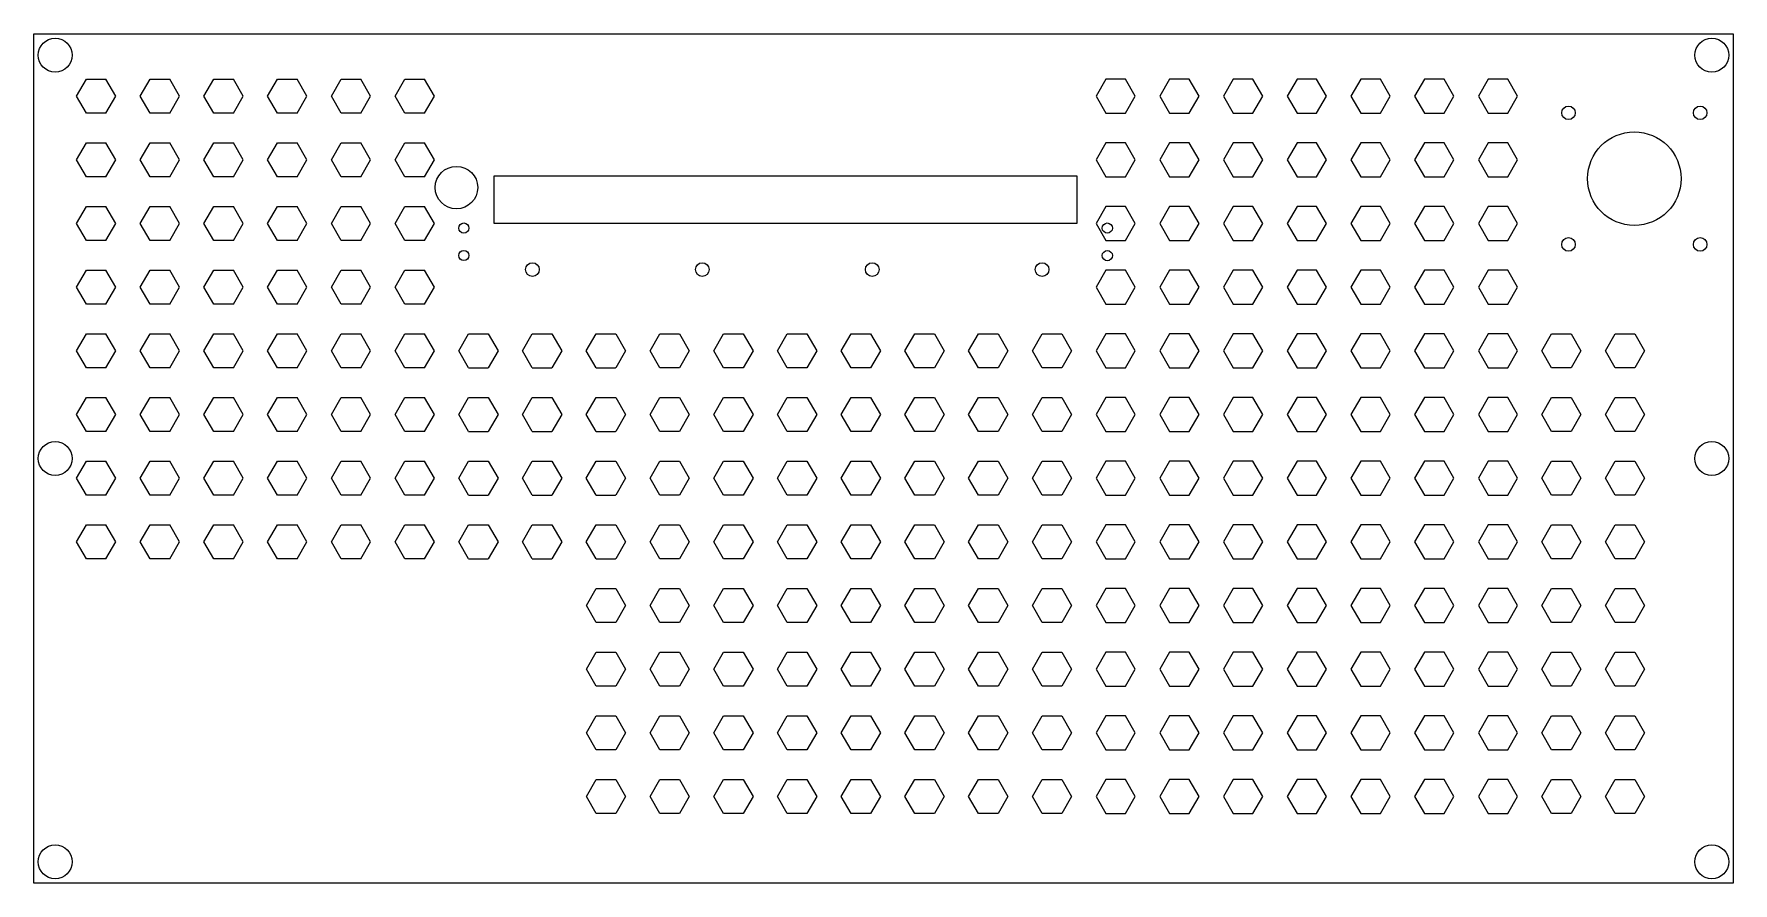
# Model space of a CAD drawing. Header units: millimetres. Extents: x -200 to 200, y -348 to -148.
import ezdxf

# ---------------------------------------------------------------- set-up
doc = ezdxf.new("R2010")
doc.units = ezdxf.units.MM
doc.layers.add('Shape2DView', color=7, linetype='CONTINUOUS')

msp = doc.modelspace()

# ---------------------------------------------------------------- linework, layer by layer
at = {"layer": 'Shape2DView'}
for p, q in [((-200, -348.15), (-200, -148.15)), ((-200, -148.15), (200, -148.15)), ((200, -148.15), (200, -348.15)), ((-189.984, -162.785), (-187.674, -158.785)), ((-187.674, -158.785), (-183.055, -158.785)), ((-180.745, -162.785), (-183.055, -158.785)), ((-174.984, -162.785), (-172.674, -158.785)), ((-172.674, -158.785), (-168.055, -158.785)), ((-165.745, -162.785), (-168.055, -158.785)), ((-159.984, -162.785), (-157.674, -158.785)), ((-157.674, -158.785), (-153.055, -158.785)), ((-150.745, -162.785), (-153.055, -158.785)), ((-144.984, -162.785), (-142.674, -158.785)), ((-142.674, -158.785), (-138.055, -158.785)), ((-135.745, -162.785), (-138.055, -158.785)), ((-129.984, -162.785), (-127.674, -158.785)), ((-127.674, -158.785), (-123.055, -158.785)), ((-120.745, -162.785), (-123.055, -158.785)), ((-114.984, -162.785), (-112.674, -158.785)), ((-112.674, -158.785), (-108.055, -158.785)), ((-105.745, -162.785), (-108.055, -158.785)), ((52.3512, -158.785), (50.0414, -162.785)), ((56.9702, -158.785), (52.3512, -158.785)), ((59.28, -162.785), (56.9702, -158.785)), ((67.3512, -158.785), (65.0414, -162.785)), ((71.9702, -158.785), (67.3512, -158.785)), ((74.28, -162.785), (71.9702, -158.785)), ((82.3512, -158.785), (80.0414, -162.785)), ((86.9702, -158.785), (82.3512, -158.785)), ((89.28, -162.785), (86.9702, -158.785)), ((97.3512, -158.785), (95.0414, -162.785)), ((101.97, -158.785), (97.3512, -158.785)), ((104.28, -162.785), (101.97, -158.785)), ((112.351, -158.785), (110.041, -162.785)), ((116.97, -158.785), (112.351, -158.785)), ((119.28, -162.785), (116.97, -158.785)), ((127.351, -158.785), (125.041, -162.785)), ((131.97, -158.785), (127.351, -158.785)), ((134.28, -162.785), (131.97, -158.785)), ((142.351, -158.785), (140.041, -162.785)), ((146.97, -158.785), (142.351, -158.785)), ((149.28, -162.785), (146.97, -158.785)), ((-187.674, -166.785), (-189.984, -162.785)), ((-183.055, -166.785), (-180.745, -162.785)), ((-172.674, -166.785), (-174.984, -162.785)), ((-168.055, -166.785), (-165.745, -162.785)), ((-157.674, -166.785), (-159.984, -162.785)), ((-153.055, -166.785), (-150.745, -162.785)), ((-142.674, -166.785), (-144.984, -162.785)), ((-138.055, -166.785), (-135.745, -162.785)), ((-127.674, -166.785), (-129.984, -162.785)), ((-123.055, -166.785), (-120.745, -162.785)), ((-112.674, -166.785), (-114.984, -162.785)), ((-108.055, -166.785), (-105.745, -162.785)), ((50.0414, -162.785), (52.3512, -166.785)), ((56.9702, -166.785), (59.28, -162.785)), ((65.0414, -162.785), (67.3512, -166.785)), ((71.9702, -166.785), (74.28, -162.785)), ((80.0414, -162.785), (82.3512, -166.785)), ((86.9702, -166.785), (89.28, -162.785)), ((95.0414, -162.785), (97.3512, -166.785)), ((101.97, -166.785), (104.28, -162.785)), ((110.041, -162.785), (112.351, -166.785)), ((116.97, -166.785), (119.28, -162.785)), ((125.041, -162.785), (127.351, -166.785)), ((131.97, -166.785), (134.28, -162.785)), ((140.041, -162.785), (142.351, -166.785)), ((146.97, -166.785), (149.28, -162.785)), ((-183.055, -166.785), (-187.674, -166.785)), ((-168.055, -166.785), (-172.674, -166.785)), ((-153.055, -166.785), (-157.674, -166.785)), ((-138.055, -166.785), (-142.674, -166.785)), ((-123.055, -166.785), (-127.674, -166.785)), ((-108.055, -166.785), (-112.674, -166.785)), ((52.3512, -166.785), (56.9702, -166.785)), ((67.3512, -166.785), (71.9702, -166.785)), ((82.3512, -166.785), (86.9702, -166.785)), ((97.3512, -166.785), (101.97, -166.785)), ((112.351, -166.785), (116.97, -166.785)), ((127.351, -166.785), (131.97, -166.785)), ((142.351, -166.785), (146.97, -166.785)), ((-189.984, -177.785), (-187.674, -173.785)), ((-187.674, -173.785), (-183.055, -173.785)), ((-180.745, -177.785), (-183.055, -173.785)), ((-174.984, -177.785), (-172.674, -173.785)), ((-172.674, -173.785), (-168.055, -173.785)), ((-165.745, -177.785), (-168.055, -173.785)), ((-159.984, -177.785), (-157.674, -173.785)), ((-157.674, -173.785), (-153.055, -173.785)), ((-150.745, -177.785), (-153.055, -173.785)), ((-144.984, -177.785), (-142.674, -173.785)), ((-142.674, -173.785), (-138.055, -173.785)), ((-135.745, -177.785), (-138.055, -173.785)), ((-129.984, -177.785), (-127.674, -173.785)), ((-127.674, -173.785), (-123.055, -173.785)), ((-120.745, -177.785), (-123.055, -173.785)), ((-114.984, -177.785), (-112.674, -173.785)), ((-112.674, -173.785), (-108.055, -173.785)), ((-105.745, -177.785), (-108.055, -173.785)), ((52.3512, -173.785), (50.0414, -177.785)), ((56.9702, -173.785), (52.3512, -173.785)), ((59.28, -177.785), (56.9702, -173.785)), ((67.3512, -173.785), (65.0414, -177.785)), ((71.9702, -173.785), (67.3512, -173.785)), ((74.28, -177.785), (71.9702, -173.785)), ((82.3512, -173.785), (80.0414, -177.785)), ((86.9702, -173.785), (82.3512, -173.785)), ((89.28, -177.785), (86.9702, -173.785)), ((97.3512, -173.785), (95.0414, -177.785)), ((101.97, -173.785), (97.3512, -173.785)), ((104.28, -177.785), (101.97, -173.785)), ((112.351, -173.785), (110.041, -177.785)), ((116.97, -173.785), (112.351, -173.785)), ((119.28, -177.785), (116.97, -173.785)), ((127.351, -173.785), (125.041, -177.785)), ((131.97, -173.785), (127.351, -173.785)), ((134.28, -177.785), (131.97, -173.785)), ((142.351, -173.785), (140.041, -177.785)), ((146.97, -173.785), (142.351, -173.785)), ((149.28, -177.785), (146.97, -173.785)), ((-187.674, -181.785), (-189.984, -177.785)), ((-183.055, -181.785), (-180.745, -177.785)), ((-172.674, -181.785), (-174.984, -177.785)), ((-168.055, -181.785), (-165.745, -177.785)), ((-157.674, -181.785), (-159.984, -177.785)), ((-153.055, -181.785), (-150.745, -177.785)), ((-142.674, -181.785), (-144.984, -177.785)), ((-138.055, -181.785), (-135.745, -177.785)), ((-127.674, -181.785), (-129.984, -177.785)), ((-123.055, -181.785), (-120.745, -177.785)), ((-112.674, -181.785), (-114.984, -177.785)), ((-108.055, -181.785), (-105.745, -177.785)), ((50.0414, -177.785), (52.3512, -181.785)), ((56.9702, -181.785), (59.28, -177.785)), ((65.0414, -177.785), (67.3512, -181.785)), ((71.9702, -181.785), (74.28, -177.785)), ((80.0414, -177.785), (82.3512, -181.785)), ((86.9702, -181.785), (89.28, -177.785)), ((95.0414, -177.785), (97.3512, -181.785)), ((101.97, -181.785), (104.28, -177.785)), ((110.041, -177.785), (112.351, -181.785)), ((116.97, -181.785), (119.28, -177.785)), ((125.041, -177.785), (127.351, -181.785)), ((131.97, -181.785), (134.28, -177.785)), ((140.041, -177.785), (142.351, -181.785)), ((146.97, -181.785), (149.28, -177.785)), ((-183.055, -181.785), (-187.674, -181.785)), ((-168.055, -181.785), (-172.674, -181.785)), ((-153.055, -181.785), (-157.674, -181.785)), ((-138.055, -181.785), (-142.674, -181.785)), ((-123.055, -181.785), (-127.674, -181.785)), ((-108.055, -181.785), (-112.674, -181.785)), ((-91.622, -192.79), (-91.622, -181.578)), ((-91.622, -181.578), (45.541, -181.578)), ((45.541, -181.578), (45.541, -192.79)), ((52.3512, -181.785), (56.9702, -181.785)), ((67.3512, -181.785), (71.9702, -181.785)), ((82.3512, -181.785), (86.9702, -181.785)), ((97.3512, -181.785), (101.97, -181.785)), ((112.351, -181.785), (116.97, -181.785)), ((127.351, -181.785), (131.97, -181.785)), ((142.351, -181.785), (146.97, -181.785)), ((-189.984, -192.785), (-187.674, -188.785)), ((-187.674, -188.785), (-183.055, -188.785)), ((-180.745, -192.785), (-183.055, -188.785)), ((-174.984, -192.785), (-172.674, -188.785)), ((-172.674, -188.785), (-168.055, -188.785)), ((-165.745, -192.785), (-168.055, -188.785)), ((-159.984, -192.785), (-157.674, -188.785)), ((-157.674, -188.785), (-153.055, -188.785)), ((-150.745, -192.785), (-153.055, -188.785)), ((-144.984, -192.785), (-142.674, -188.785)), ((-142.674, -188.785), (-138.055, -188.785)), ((-135.745, -192.785), (-138.055, -188.785)), ((-129.984, -192.785), (-127.674, -188.785)), ((-127.674, -188.785), (-123.055, -188.785)), ((-120.745, -192.785), (-123.055, -188.785)), ((-114.984, -192.785), (-112.674, -188.785)), ((-112.674, -188.785), (-108.055, -188.785)), ((-105.745, -192.785), (-108.055, -188.785)), ((52.3512, -188.785), (50.0414, -192.785)), ((56.9702, -188.785), (52.3512, -188.785)), ((59.28, -192.785), (56.9702, -188.785)), ((67.3512, -188.785), (65.0414, -192.785)), ((71.9702, -188.785), (67.3512, -188.785)), ((74.28, -192.785), (71.9702, -188.785)), ((82.3512, -188.785), (80.0414, -192.785)), ((86.9702, -188.785), (82.3512, -188.785)), ((89.28, -192.785), (86.9702, -188.785)), ((97.3512, -188.785), (95.0414, -192.785)), ((101.97, -188.785), (97.3512, -188.785)), ((104.28, -192.785), (101.97, -188.785)), ((112.351, -188.785), (110.041, -192.785)), ((116.97, -188.785), (112.351, -188.785)), ((119.28, -192.785), (116.97, -188.785)), ((127.351, -188.785), (125.041, -192.785)), ((131.97, -188.785), (127.351, -188.785)), ((134.28, -192.785), (131.97, -188.785)), ((142.351, -188.785), (140.041, -192.785)), ((146.97, -188.785), (142.351, -188.785)), ((149.28, -192.785), (146.97, -188.785)), ((-187.674, -196.785), (-189.984, -192.785)), ((-183.055, -196.785), (-180.745, -192.785)), ((-172.674, -196.785), (-174.984, -192.785)), ((-168.055, -196.785), (-165.745, -192.785)), ((-157.674, -196.785), (-159.984, -192.785)), ((-153.055, -196.785), (-150.745, -192.785)), ((-142.674, -196.785), (-144.984, -192.785)), ((-138.055, -196.785), (-135.745, -192.785)), ((-127.674, -196.785), (-129.984, -192.785)), ((-123.055, -196.785), (-120.745, -192.785)), ((-112.674, -196.785), (-114.984, -192.785)), ((-108.055, -196.785), (-105.745, -192.785)), ((45.541, -192.79), (-91.622, -192.79)), ((50.0414, -192.785), (52.3512, -196.785)), ((56.9702, -196.785), (59.28, -192.785)), ((65.0414, -192.785), (67.3512, -196.785)), ((71.9702, -196.785), (74.28, -192.785)), ((80.0414, -192.785), (82.3512, -196.785)), ((86.9702, -196.785), (89.28, -192.785)), ((95.0414, -192.785), (97.3512, -196.785)), ((101.97, -196.785), (104.28, -192.785)), ((110.041, -192.785), (112.351, -196.785)), ((116.97, -196.785), (119.28, -192.785)), ((125.041, -192.785), (127.351, -196.785)), ((131.97, -196.785), (134.28, -192.785)), ((140.041, -192.785), (142.351, -196.785)), ((146.97, -196.785), (149.28, -192.785)), ((-183.055, -196.785), (-187.674, -196.785)), ((-168.055, -196.785), (-172.674, -196.785)), ((-153.055, -196.785), (-157.674, -196.785)), ((-138.055, -196.785), (-142.674, -196.785)), ((-123.055, -196.785), (-127.674, -196.785)), ((-108.055, -196.785), (-112.674, -196.785)), ((52.3512, -196.785), (56.9702, -196.785)), ((67.3512, -196.785), (71.9702, -196.785)), ((82.3512, -196.785), (86.9702, -196.785)), ((97.3512, -196.785), (101.97, -196.785)), ((112.351, -196.785), (116.97, -196.785)), ((127.351, -196.785), (131.97, -196.785)), ((142.351, -196.785), (146.97, -196.785)), ((-189.984, -207.785), (-187.674, -203.785)), ((-187.674, -203.785), (-183.055, -203.785)), ((-180.745, -207.785), (-183.055, -203.785)), ((-174.984, -207.785), (-172.674, -203.785)), ((-172.674, -203.785), (-168.055, -203.785)), ((-165.745, -207.785), (-168.055, -203.785)), ((-159.984, -207.785), (-157.674, -203.785)), ((-157.674, -203.785), (-153.055, -203.785)), ((-150.745, -207.785), (-153.055, -203.785)), ((-144.984, -207.785), (-142.674, -203.785)), ((-142.674, -203.785), (-138.055, -203.785)), ((-135.745, -207.785), (-138.055, -203.785)), ((-129.984, -207.785), (-127.674, -203.785)), ((-127.674, -203.785), (-123.055, -203.785)), ((-120.745, -207.785), (-123.055, -203.785)), ((-114.984, -207.785), (-112.674, -203.785)), ((-112.674, -203.785), (-108.055, -203.785)), ((-105.745, -207.785), (-108.055, -203.785)), ((52.3512, -203.785), (50.0414, -207.785)), ((56.9702, -203.785), (52.3512, -203.785)), ((59.28, -207.785), (56.9702, -203.785)), ((67.3512, -203.785), (65.0414, -207.785)), ((71.9702, -203.785), (67.3512, -203.785)), ((74.28, -207.785), (71.9702, -203.785)), ((82.3512, -203.785), (80.0414, -207.785)), ((86.9702, -203.785), (82.3512, -203.785)), ((89.28, -207.785), (86.9702, -203.785)), ((97.3512, -203.785), (95.0414, -207.785)), ((101.97, -203.785), (97.3512, -203.785)), ((104.28, -207.785), (101.97, -203.785)), ((112.351, -203.785), (110.041, -207.785)), ((116.97, -203.785), (112.351, -203.785)), ((119.28, -207.785), (116.97, -203.785)), ((127.351, -203.785), (125.041, -207.785)), ((131.97, -203.785), (127.351, -203.785)), ((134.28, -207.785), (131.97, -203.785)), ((142.351, -203.785), (140.041, -207.785)), ((146.97, -203.785), (142.351, -203.785)), ((149.28, -207.785), (146.97, -203.785)), ((-187.674, -211.785), (-189.984, -207.785)), ((-183.055, -211.785), (-180.745, -207.785)), ((-172.674, -211.785), (-174.984, -207.785)), ((-168.055, -211.785), (-165.745, -207.785)), ((-157.674, -211.785), (-159.984, -207.785)), ((-153.055, -211.785), (-150.745, -207.785)), ((-142.674, -211.785), (-144.984, -207.785)), ((-138.055, -211.785), (-135.745, -207.785)), ((-127.674, -211.785), (-129.984, -207.785)), ((-123.055, -211.785), (-120.745, -207.785)), ((-112.674, -211.785), (-114.984, -207.785)), ((-108.055, -211.785), (-105.745, -207.785)), ((50.0414, -207.785), (52.3512, -211.785)), ((56.9702, -211.785), (59.28, -207.785)), ((65.0414, -207.785), (67.3512, -211.785)), ((71.9702, -211.785), (74.28, -207.785)), ((80.0414, -207.785), (82.3512, -211.785)), ((86.9702, -211.785), (89.28, -207.785)), ((95.0414, -207.785), (97.3512, -211.785)), ((101.97, -211.785), (104.28, -207.785)), ((110.041, -207.785), (112.351, -211.785)), ((116.97, -211.785), (119.28, -207.785)), ((125.041, -207.785), (127.351, -211.785)), ((131.97, -211.785), (134.28, -207.785)), ((140.041, -207.785), (142.351, -211.785)), ((146.97, -211.785), (149.28, -207.785)), ((-183.055, -211.785), (-187.674, -211.785)), ((-168.055, -211.785), (-172.674, -211.785)), ((-153.055, -211.785), (-157.674, -211.785)), ((-138.055, -211.785), (-142.674, -211.785)), ((-123.055, -211.785), (-127.674, -211.785)), ((-108.055, -211.785), (-112.674, -211.785)), ((52.3512, -211.785), (56.9702, -211.785)), ((67.3512, -211.785), (71.9702, -211.785)), ((82.3512, -211.785), (86.9702, -211.785)), ((97.3512, -211.785), (101.97, -211.785)), ((112.351, -211.785), (116.97, -211.785)), ((127.351, -211.785), (131.97, -211.785)), ((142.351, -211.785), (146.97, -211.785)), ((-189.984, -222.785), (-187.674, -218.785)), ((-187.674, -218.785), (-183.055, -218.785)), ((-180.745, -222.785), (-183.055, -218.785)), ((-174.984, -222.785), (-172.674, -218.785)), ((-172.674, -218.785), (-168.055, -218.785)), ((-165.745, -222.785), (-168.055, -218.785)), ((-159.984, -222.785), (-157.674, -218.785)), ((-157.674, -218.785), (-153.055, -218.785)), ((-150.745, -222.785), (-153.055, -218.785)), ((-144.984, -222.785), (-142.674, -218.785)), ((-142.674, -218.785), (-138.055, -218.785)), ((-135.745, -222.785), (-138.055, -218.785)), ((-129.984, -222.785), (-127.674, -218.785)), ((-127.674, -218.785), (-123.055, -218.785)), ((-120.745, -222.785), (-123.055, -218.785)), ((-114.984, -222.785), (-112.674, -218.785)), ((-112.674, -218.785), (-108.055, -218.785)), ((-105.745, -222.785), (-108.055, -218.785)), ((-99.9844, -222.785), (-97.6746, -218.785)), ((-97.6746, -218.785), (-93.0556, -218.785)), ((-93.0556, -218.785), (-90.7458, -222.785)), ((-84.9844, -222.785), (-82.6746, -218.785)), ((-82.6746, -218.785), (-78.0556, -218.785)), ((-78.0556, -218.785), (-75.7458, -222.785)), ((-69.9844, -222.785), (-67.6746, -218.785)), ((-67.6746, -218.785), (-67.6488, -218.785)), ((-67.6488, -218.785), (-63.0556, -218.785)), ((-63.0556, -218.785), (-63.0298, -218.785)), ((-63.0298, -218.785), (-60.72, -222.785)), ((-54.9586, -222.785), (-52.6488, -218.785)), ((-52.6488, -218.785), (-48.0298, -218.785)), ((-48.0298, -218.785), (-45.72, -222.785)), ((-39.9586, -222.785), (-37.6488, -218.785)), ((-37.6488, -218.785), (-33.0298, -218.785)), ((-33.0298, -218.785), (-30.72, -222.785)), ((-24.9586, -222.785), (-22.6488, -218.785)), ((-22.6488, -218.785), (-18.0298, -218.785)), ((-18.0298, -218.785), (-15.72, -222.785)), ((-9.9586, -222.785), (-7.6488, -218.785)), ((-7.6488, -218.785), (-3.0298, -218.785)), ((-3.0298, -218.785), (-0.72, -222.785)), ((5.0414, -222.785), (7.3512, -218.785)), ((7.3512, -218.785), (11.9702, -218.785)), ((11.9702, -218.785), (14.28, -222.785)), ((20.0414, -222.785), (22.3512, -218.785)), ((22.3512, -218.785), (26.9702, -218.785)), ((26.9702, -218.785), (29.28, -222.785)), ((35.0414, -222.785), (37.3512, -218.785)), ((37.3512, -218.785), (41.9702, -218.785)), ((41.9702, -218.785), (44.28, -222.785)), ((52.3512, -218.785), (50.0414, -222.785)), ((56.9702, -218.785), (52.3512, -218.785)), ((59.28, -222.785), (56.9702, -218.785)), ((67.3512, -218.785), (65.0414, -222.785)), ((71.9702, -218.785), (67.3512, -218.785)), ((74.28, -222.785), (71.9702, -218.785)), ((82.3512, -218.785), (80.0414, -222.785)), ((86.9702, -218.785), (82.3512, -218.785)), ((89.28, -222.785), (86.9702, -218.785)), ((97.3512, -218.785), (95.0414, -222.785)), ((101.97, -218.785), (97.3512, -218.785)), ((104.28, -222.785), (101.97, -218.785)), ((112.351, -218.785), (110.041, -222.785)), ((116.97, -218.785), (112.351, -218.785)), ((119.28, -222.785), (116.97, -218.785)), ((127.351, -218.785), (125.041, -222.785)), ((131.97, -218.785), (127.351, -218.785)), ((134.28, -222.785), (131.97, -218.785)), ((142.351, -218.785), (140.041, -222.785)), ((146.97, -218.785), (142.351, -218.785)), ((149.28, -222.785), (146.97, -218.785)), ((154.951, -222.785), (157.261, -218.785)), ((157.261, -218.785), (161.88, -218.785)), ((161.88, -218.785), (164.19, -222.785)), ((169.951, -222.785), (172.261, -218.785)), ((172.261, -218.785), (176.88, -218.785)), ((176.88, -218.785), (179.19, -222.785)), ((-187.674, -226.785), (-189.984, -222.785)), ((-183.055, -226.785), (-180.745, -222.785)), ((-172.674, -226.785), (-174.984, -222.785)), ((-168.055, -226.785), (-165.745, -222.785)), ((-157.674, -226.785), (-159.984, -222.785)), ((-153.055, -226.785), (-150.745, -222.785)), ((-142.674, -226.785), (-144.984, -222.785)), ((-138.055, -226.785), (-135.745, -222.785)), ((-127.674, -226.785), (-129.984, -222.785)), ((-123.055, -226.785), (-120.745, -222.785)), ((-112.674, -226.785), (-114.984, -222.785)), ((-108.055, -226.785), (-105.745, -222.785)), ((-97.6746, -226.785), (-99.9844, -222.785)), ((-90.7458, -222.785), (-93.0556, -226.785)), ((-82.6746, -226.785), (-84.9844, -222.785)), ((-75.7458, -222.785), (-78.0556, -226.785)), ((-67.6746, -226.785), (-69.9844, -222.785)), ((-60.72, -222.785), (-63.0298, -226.785)), ((-52.6488, -226.785), (-54.9586, -222.785)), ((-45.72, -222.785), (-48.0298, -226.785)), ((-37.6488, -226.785), (-39.9586, -222.785)), ((-30.72, -222.785), (-33.0298, -226.785)), ((-22.6488, -226.785), (-24.9586, -222.785)), ((-15.72, -222.785), (-18.0298, -226.785)), ((-7.6488, -226.785), (-9.9586, -222.785)), ((-0.72, -222.785), (-3.0298, -226.785)), ((7.3512, -226.785), (5.0414, -222.785)), ((14.28, -222.785), (11.9702, -226.785)), ((22.3512, -226.785), (20.0414, -222.785)), ((29.28, -222.785), (26.9702, -226.785)), ((37.3512, -226.785), (35.0414, -222.785)), ((44.28, -222.785), (41.9702, -226.785)), ((50.0414, -222.785), (52.3512, -226.785)), ((56.9702, -226.785), (59.28, -222.785)), ((65.0414, -222.785), (67.3512, -226.785)), ((71.9702, -226.785), (74.28, -222.785)), ((80.0414, -222.785), (82.3512, -226.785)), ((86.9702, -226.785), (89.28, -222.785)), ((95.0414, -222.785), (97.3512, -226.785)), ((101.97, -226.785), (104.28, -222.785)), ((110.041, -222.785), (112.351, -226.785)), ((116.97, -226.785), (119.28, -222.785)), ((125.041, -222.785), (127.351, -226.785)), ((131.97, -226.785), (134.28, -222.785)), ((140.041, -222.785), (142.351, -226.785)), ((146.97, -226.785), (149.28, -222.785)), ((157.261, -226.785), (154.951, -222.785)), ((164.19, -222.785), (161.88, -226.785)), ((172.261, -226.785), (169.951, -222.785)), ((179.19, -222.785), (176.88, -226.785)), ((-183.055, -226.785), (-187.674, -226.785)), ((-168.055, -226.785), (-172.674, -226.785)), ((-153.055, -226.785), (-157.674, -226.785)), ((-138.055, -226.785), (-142.674, -226.785)), ((-123.055, -226.785), (-127.674, -226.785)), ((-108.055, -226.785), (-112.674, -226.785)), ((-97.6746, -226.785), (-93.0556, -226.785)), ((-82.6746, -226.785), (-78.0556, -226.785)), ((-67.6746, -226.785), (-67.6488, -226.785)), ((-67.6488, -226.785), (-63.0556, -226.785)), ((-63.0298, -226.785), (-63.0556, -226.785)), ((-48.0298, -226.785), (-52.6488, -226.785)), ((-33.0298, -226.785), (-37.6488, -226.785)), ((-18.0298, -226.785), (-22.6488, -226.785)), ((-3.0298, -226.785), (-7.6488, -226.785)), ((11.9702, -226.785), (7.3512, -226.785)), ((26.9702, -226.785), (22.3512, -226.785)), ((41.9702, -226.785), (37.3512, -226.785)), ((52.3512, -226.785), (56.9702, -226.785)), ((67.3512, -226.785), (71.9702, -226.785)), ((82.3512, -226.785), (86.9702, -226.785)), ((97.3512, -226.785), (101.97, -226.785)), ((112.351, -226.785), (116.97, -226.785)), ((127.351, -226.785), (131.97, -226.785)), ((142.351, -226.785), (146.97, -226.785)), ((161.88, -226.785), (157.261, -226.785)), ((176.88, -226.785), (172.261, -226.785)), ((-189.984, -237.785), (-187.674, -233.785)), ((-187.674, -233.785), (-183.055, -233.785)), ((-180.745, -237.785), (-183.055, -233.785)), ((-174.984, -237.785), (-172.674, -233.785)), ((-172.674, -233.785), (-168.055, -233.785)), ((-165.745, -237.785), (-168.055, -233.785)), ((-159.984, -237.785), (-157.674, -233.785)), ((-157.674, -233.785), (-153.055, -233.785)), ((-150.745, -237.785), (-153.055, -233.785)), ((-144.984, -237.785), (-142.674, -233.785)), ((-142.674, -233.785), (-138.055, -233.785)), ((-135.745, -237.785), (-138.055, -233.785)), ((-129.984, -237.785), (-127.674, -233.785)), ((-127.674, -233.785), (-123.055, -233.785)), ((-120.745, -237.785), (-123.055, -233.785)), ((-114.984, -237.785), (-112.674, -233.785)), ((-112.674, -233.785), (-108.055, -233.785)), ((-105.745, -237.785), (-108.055, -233.785)), ((-99.9844, -237.785), (-97.6746, -233.785)), ((-97.6746, -233.785), (-93.0556, -233.785)), ((-93.0556, -233.785), (-90.7458, -237.785)), ((-84.9844, -237.785), (-82.6746, -233.785)), ((-82.6746, -233.785), (-78.0556, -233.785)), ((-78.0556, -233.785), (-75.7458, -237.785)), ((-69.9844, -237.785), (-67.6746, -233.785)), ((-67.6746, -233.785), (-67.6488, -233.785)), ((-67.6488, -233.785), (-63.0556, -233.785)), ((-63.0556, -233.785), (-63.0298, -233.785)), ((-63.0298, -233.785), (-60.72, -237.785)), ((-54.9586, -237.785), (-52.6488, -233.785)), ((-52.6488, -233.785), (-48.0298, -233.785)), ((-48.0298, -233.785), (-45.72, -237.785)), ((-39.9586, -237.785), (-37.6488, -233.785)), ((-37.6488, -233.785), (-33.0298, -233.785)), ((-33.0298, -233.785), (-30.72, -237.785)), ((-24.9586, -237.785), (-22.6488, -233.785)), ((-22.6488, -233.785), (-18.0298, -233.785)), ((-18.0298, -233.785), (-15.72, -237.785)), ((-9.9586, -237.785), (-7.6488, -233.785)), ((-7.6488, -233.785), (-3.0298, -233.785)), ((-3.0298, -233.785), (-0.72, -237.785)), ((5.0414, -237.785), (7.3512, -233.785)), ((7.3512, -233.785), (11.9702, -233.785)), ((11.9702, -233.785), (14.28, -237.785)), ((20.0414, -237.785), (22.3512, -233.785)), ((22.3512, -233.785), (26.9702, -233.785)), ((26.9702, -233.785), (29.28, -237.785)), ((35.0414, -237.785), (37.3512, -233.785)), ((37.3512, -233.785), (41.9702, -233.785)), ((41.9702, -233.785), (44.28, -237.785)), ((52.3512, -233.785), (50.0414, -237.785)), ((56.9702, -233.785), (52.3512, -233.785)), ((59.28, -237.785), (56.9702, -233.785)), ((67.3512, -233.785), (65.0414, -237.785)), ((71.9702, -233.785), (67.3512, -233.785)), ((74.28, -237.785), (71.9702, -233.785)), ((82.3512, -233.785), (80.0414, -237.785)), ((86.9702, -233.785), (82.3512, -233.785)), ((89.28, -237.785), (86.9702, -233.785)), ((97.3512, -233.785), (95.0414, -237.785)), ((101.97, -233.785), (97.3512, -233.785)), ((104.28, -237.785), (101.97, -233.785)), ((112.351, -233.785), (110.041, -237.785)), ((116.97, -233.785), (112.351, -233.785)), ((119.28, -237.785), (116.97, -233.785)), ((127.351, -233.785), (125.041, -237.785)), ((131.97, -233.785), (127.351, -233.785)), ((134.28, -237.785), (131.97, -233.785)), ((142.351, -233.785), (140.041, -237.785)), ((146.97, -233.785), (142.351, -233.785)), ((149.28, -237.785), (146.97, -233.785)), ((154.951, -237.785), (157.261, -233.785)), ((157.261, -233.785), (161.88, -233.785)), ((161.88, -233.785), (164.19, -237.785)), ((169.951, -237.785), (172.261, -233.785)), ((172.261, -233.785), (176.88, -233.785)), ((176.88, -233.785), (179.19, -237.785)), ((-187.674, -241.785), (-189.984, -237.785)), ((-183.055, -241.785), (-180.745, -237.785)), ((-172.674, -241.785), (-174.984, -237.785)), ((-168.055, -241.785), (-165.745, -237.785)), ((-157.674, -241.785), (-159.984, -237.785)), ((-153.055, -241.785), (-150.745, -237.785)), ((-142.674, -241.785), (-144.984, -237.785)), ((-138.055, -241.785), (-135.745, -237.785)), ((-127.674, -241.785), (-129.984, -237.785)), ((-123.055, -241.785), (-120.745, -237.785)), ((-112.674, -241.785), (-114.984, -237.785)), ((-108.055, -241.785), (-105.745, -237.785)), ((-97.6746, -241.785), (-99.9844, -237.785)), ((-90.7458, -237.785), (-93.0556, -241.785)), ((-82.6746, -241.785), (-84.9844, -237.785)), ((-75.7458, -237.785), (-78.0556, -241.785)), ((-67.6746, -241.785), (-69.9844, -237.785)), ((-60.72, -237.785), (-63.0298, -241.785)), ((-52.6488, -241.785), (-54.9586, -237.785)), ((-45.72, -237.785), (-48.0298, -241.785)), ((-37.6488, -241.785), (-39.9586, -237.785)), ((-30.72, -237.785), (-33.0298, -241.785)), ((-22.6488, -241.785), (-24.9586, -237.785)), ((-15.72, -237.785), (-18.0298, -241.785)), ((-7.6488, -241.785), (-9.9586, -237.785)), ((-0.72, -237.785), (-3.0298, -241.785)), ((7.3512, -241.785), (5.0414, -237.785)), ((14.28, -237.785), (11.9702, -241.785)), ((22.3512, -241.785), (20.0414, -237.785)), ((29.28, -237.785), (26.9702, -241.785)), ((37.3512, -241.785), (35.0414, -237.785)), ((44.28, -237.785), (41.9702, -241.785)), ((50.0414, -237.785), (52.3512, -241.785)), ((56.9702, -241.785), (59.28, -237.785)), ((65.0414, -237.785), (67.3512, -241.785)), ((71.9702, -241.785), (74.28, -237.785)), ((80.0414, -237.785), (82.3512, -241.785)), ((86.9702, -241.785), (89.28, -237.785)), ((95.0414, -237.785), (97.3512, -241.785)), ((101.97, -241.785), (104.28, -237.785)), ((110.041, -237.785), (112.351, -241.785)), ((116.97, -241.785), (119.28, -237.785)), ((125.041, -237.785), (127.351, -241.785)), ((131.97, -241.785), (134.28, -237.785)), ((140.041, -237.785), (142.351, -241.785)), ((146.97, -241.785), (149.28, -237.785)), ((157.261, -241.785), (154.951, -237.785)), ((164.19, -237.785), (161.88, -241.785)), ((172.261, -241.785), (169.951, -237.785)), ((179.19, -237.785), (176.88, -241.785)), ((-183.055, -241.785), (-187.674, -241.785)), ((-168.055, -241.785), (-172.674, -241.785)), ((-153.055, -241.785), (-157.674, -241.785)), ((-138.055, -241.785), (-142.674, -241.785)), ((-123.055, -241.785), (-127.674, -241.785)), ((-108.055, -241.785), (-112.674, -241.785)), ((-97.6746, -241.785), (-93.0556, -241.785)), ((-82.6746, -241.785), (-78.0556, -241.785)), ((-67.6746, -241.785), (-67.6488, -241.785)), ((-67.6488, -241.785), (-63.0556, -241.785)), ((-63.0298, -241.785), (-63.0556, -241.785)), ((-48.0298, -241.785), (-52.6488, -241.785)), ((-33.0298, -241.785), (-37.6488, -241.785)), ((-18.0298, -241.785), (-22.6488, -241.785)), ((-3.0298, -241.785), (-7.6488, -241.785)), ((11.9702, -241.785), (7.3512, -241.785)), ((26.9702, -241.785), (22.3512, -241.785)), ((41.9702, -241.785), (37.3512, -241.785)), ((52.3512, -241.785), (56.9702, -241.785)), ((67.3512, -241.785), (71.9702, -241.785)), ((82.3512, -241.785), (86.9702, -241.785)), ((97.3512, -241.785), (101.97, -241.785)), ((112.351, -241.785), (116.97, -241.785)), ((127.351, -241.785), (131.97, -241.785)), ((142.351, -241.785), (146.97, -241.785)), ((161.88, -241.785), (157.261, -241.785)), ((176.88, -241.785), (172.261, -241.785)), ((-189.984, -252.785), (-187.674, -248.785)), ((-187.674, -248.785), (-183.055, -248.785)), ((-180.745, -252.785), (-183.055, -248.785)), ((-174.984, -252.785), (-172.674, -248.785)), ((-172.674, -248.785), (-168.055, -248.785)), ((-165.745, -252.785), (-168.055, -248.785)), ((-159.984, -252.785), (-157.674, -248.785)), ((-157.674, -248.785), (-153.055, -248.785)), ((-150.745, -252.785), (-153.055, -248.785)), ((-144.984, -252.785), (-142.674, -248.785)), ((-142.674, -248.785), (-138.055, -248.785)), ((-135.745, -252.785), (-138.055, -248.785)), ((-129.984, -252.785), (-127.674, -248.785)), ((-127.674, -248.785), (-123.055, -248.785)), ((-120.745, -252.785), (-123.055, -248.785)), ((-114.984, -252.785), (-112.674, -248.785)), ((-112.674, -248.785), (-108.055, -248.785)), ((-105.745, -252.785), (-108.055, -248.785)), ((-99.9844, -252.785), (-97.6746, -248.785)), ((-97.6746, -248.785), (-93.0556, -248.785)), ((-93.0556, -248.785), (-90.7458, -252.785)), ((-84.9844, -252.785), (-82.6746, -248.785)), ((-82.6746, -248.785), (-78.0556, -248.785)), ((-78.0556, -248.785), (-75.7458, -252.785)), ((-69.9844, -252.785), (-67.6746, -248.785)), ((-67.6746, -248.785), (-67.6488, -248.785)), ((-67.6488, -248.785), (-63.0556, -248.785)), ((-63.0556, -248.785), (-63.0298, -248.785)), ((-63.0298, -248.785), (-60.72, -252.785)), ((-54.9586, -252.785), (-52.6488, -248.785)), ((-52.6488, -248.785), (-48.0298, -248.785)), ((-48.0298, -248.785), (-45.72, -252.785)), ((-39.9586, -252.785), (-37.6488, -248.785)), ((-37.6488, -248.785), (-33.0298, -248.785)), ((-33.0298, -248.785), (-30.72, -252.785)), ((-24.9586, -252.785), (-22.6488, -248.785)), ((-22.6488, -248.785), (-18.0298, -248.785)), ((-18.0298, -248.785), (-15.72, -252.785)), ((-9.9586, -252.785), (-7.6488, -248.785)), ((-7.6488, -248.785), (-3.0298, -248.785)), ((-3.0298, -248.785), (-0.72, -252.785)), ((5.0414, -252.785), (7.3512, -248.785)), ((7.3512, -248.785), (11.9702, -248.785)), ((11.9702, -248.785), (14.28, -252.785)), ((20.0414, -252.785), (22.3512, -248.785)), ((22.3512, -248.785), (26.9702, -248.785)), ((26.9702, -248.785), (29.28, -252.785)), ((35.0414, -252.785), (37.3512, -248.785)), ((37.3512, -248.785), (41.9702, -248.785)), ((41.9702, -248.785), (44.28, -252.785)), ((52.3512, -248.785), (50.0414, -252.785)), ((56.9702, -248.785), (52.3512, -248.785)), ((59.28, -252.785), (56.9702, -248.785)), ((67.3512, -248.785), (65.0414, -252.785)), ((71.9702, -248.785), (67.3512, -248.785)), ((74.28, -252.785), (71.9702, -248.785)), ((82.3512, -248.785), (80.0414, -252.785)), ((86.9702, -248.785), (82.3512, -248.785)), ((89.28, -252.785), (86.9702, -248.785)), ((97.3512, -248.785), (95.0414, -252.785)), ((101.97, -248.785), (97.3512, -248.785)), ((104.28, -252.785), (101.97, -248.785)), ((112.351, -248.785), (110.041, -252.785)), ((116.97, -248.785), (112.351, -248.785)), ((119.28, -252.785), (116.97, -248.785)), ((127.351, -248.785), (125.041, -252.785)), ((131.97, -248.785), (127.351, -248.785)), ((134.28, -252.785), (131.97, -248.785)), ((142.351, -248.785), (140.041, -252.785)), ((146.97, -248.785), (142.351, -248.785)), ((149.28, -252.785), (146.97, -248.785)), ((154.951, -252.785), (157.261, -248.785)), ((157.261, -248.785), (161.88, -248.785)), ((161.88, -248.785), (164.19, -252.785)), ((169.951, -252.785), (172.261, -248.785)), ((172.261, -248.785), (176.88, -248.785)), ((176.88, -248.785), (179.19, -252.785)), ((-187.674, -256.785), (-189.984, -252.785)), ((-183.055, -256.785), (-180.745, -252.785)), ((-172.674, -256.785), (-174.984, -252.785)), ((-168.055, -256.785), (-165.745, -252.785)), ((-157.674, -256.785), (-159.984, -252.785)), ((-153.055, -256.785), (-150.745, -252.785)), ((-142.674, -256.785), (-144.984, -252.785)), ((-138.055, -256.785), (-135.745, -252.785)), ((-127.674, -256.785), (-129.984, -252.785)), ((-123.055, -256.785), (-120.745, -252.785)), ((-112.674, -256.785), (-114.984, -252.785)), ((-108.055, -256.785), (-105.745, -252.785)), ((-97.6746, -256.785), (-99.9844, -252.785)), ((-90.7458, -252.785), (-93.0556, -256.785)), ((-82.6746, -256.785), (-84.9844, -252.785)), ((-75.7458, -252.785), (-78.0556, -256.785)), ((-67.6746, -256.785), (-69.9844, -252.785)), ((-60.72, -252.785), (-63.0298, -256.785)), ((-52.6488, -256.785), (-54.9586, -252.785)), ((-45.72, -252.785), (-48.0298, -256.785)), ((-37.6488, -256.785), (-39.9586, -252.785)), ((-30.72, -252.785), (-33.0298, -256.785)), ((-22.6488, -256.785), (-24.9586, -252.785)), ((-15.72, -252.785), (-18.0298, -256.785)), ((-7.6488, -256.785), (-9.9586, -252.785)), ((-0.72, -252.785), (-3.0298, -256.785)), ((7.3512, -256.785), (5.0414, -252.785)), ((14.28, -252.785), (11.9702, -256.785)), ((22.3512, -256.785), (20.0414, -252.785)), ((29.28, -252.785), (26.9702, -256.785)), ((37.3512, -256.785), (35.0414, -252.785)), ((44.28, -252.785), (41.9702, -256.785)), ((50.0414, -252.785), (52.3512, -256.785)), ((56.9702, -256.785), (59.28, -252.785)), ((65.0414, -252.785), (67.3512, -256.785)), ((71.9702, -256.785), (74.28, -252.785)), ((80.0414, -252.785), (82.3512, -256.785)), ((86.9702, -256.785), (89.28, -252.785)), ((95.0414, -252.785), (97.3512, -256.785)), ((101.97, -256.785), (104.28, -252.785)), ((110.041, -252.785), (112.351, -256.785)), ((116.97, -256.785), (119.28, -252.785)), ((125.041, -252.785), (127.351, -256.785)), ((131.97, -256.785), (134.28, -252.785)), ((140.041, -252.785), (142.351, -256.785)), ((146.97, -256.785), (149.28, -252.785)), ((157.261, -256.785), (154.951, -252.785)), ((164.19, -252.785), (161.88, -256.785)), ((172.261, -256.785), (169.951, -252.785)), ((179.19, -252.785), (176.88, -256.785)), ((-183.055, -256.785), (-187.674, -256.785)), ((-168.055, -256.785), (-172.674, -256.785)), ((-153.055, -256.785), (-157.674, -256.785)), ((-138.055, -256.785), (-142.674, -256.785)), ((-123.055, -256.785), (-127.674, -256.785)), ((-108.055, -256.785), (-112.674, -256.785)), ((-97.6746, -256.785), (-93.0556, -256.785)), ((-82.6746, -256.785), (-78.0556, -256.785)), ((-67.6746, -256.785), (-67.6488, -256.785)), ((-67.6488, -256.785), (-63.0556, -256.785)), ((-63.0298, -256.785), (-63.0556, -256.785)), ((-48.0298, -256.785), (-52.6488, -256.785)), ((-33.0298, -256.785), (-37.6488, -256.785)), ((-18.0298, -256.785), (-22.6488, -256.785)), ((-3.0298, -256.785), (-7.6488, -256.785)), ((11.9702, -256.785), (7.3512, -256.785)), ((26.9702, -256.785), (22.3512, -256.785)), ((41.9702, -256.785), (37.3512, -256.785)), ((52.3512, -256.785), (56.9702, -256.785)), ((67.3512, -256.785), (71.9702, -256.785)), ((82.3512, -256.785), (86.9702, -256.785)), ((97.3512, -256.785), (101.97, -256.785)), ((112.351, -256.785), (116.97, -256.785)), ((127.351, -256.785), (131.97, -256.785)), ((142.351, -256.785), (146.97, -256.785)), ((161.88, -256.785), (157.261, -256.785)), ((176.88, -256.785), (172.261, -256.785)), ((-189.984, -267.785), (-187.674, -263.785)), ((-187.674, -263.785), (-183.055, -263.785)), ((-180.745, -267.785), (-183.055, -263.785)), ((-174.984, -267.785), (-172.674, -263.785)), ((-172.674, -263.785), (-168.055, -263.785)), ((-165.745, -267.785), (-168.055, -263.785)), ((-159.984, -267.785), (-157.674, -263.785)), ((-157.674, -263.785), (-153.055, -263.785)), ((-150.745, -267.785), (-153.055, -263.785)), ((-144.984, -267.785), (-142.674, -263.785)), ((-142.674, -263.785), (-138.055, -263.785)), ((-135.745, -267.785), (-138.055, -263.785)), ((-129.984, -267.785), (-127.674, -263.785)), ((-127.674, -263.785), (-123.055, -263.785)), ((-120.745, -267.785), (-123.055, -263.785)), ((-114.984, -267.785), (-112.674, -263.785)), ((-112.674, -263.785), (-108.055, -263.785)), ((-105.745, -267.785), (-108.055, -263.785)), ((-99.9844, -267.785), (-97.6746, -263.785)), ((-97.6746, -263.785), (-93.0556, -263.785)), ((-93.0556, -263.785), (-90.7458, -267.785)), ((-84.9844, -267.785), (-82.6746, -263.785)), ((-82.6746, -263.785), (-78.0556, -263.785)), ((-78.0556, -263.785), (-75.7458, -267.785)), ((-69.9844, -267.785), (-67.6746, -263.785)), ((-67.6746, -263.785), (-67.6488, -263.785)), ((-67.6488, -263.785), (-63.0556, -263.785)), ((-63.0556, -263.785), (-63.0298, -263.785)), ((-63.0298, -263.785), (-60.72, -267.785)), ((-54.9586, -267.785), (-52.6488, -263.785)), ((-52.6488, -263.785), (-48.0298, -263.785)), ((-48.0298, -263.785), (-45.72, -267.785)), ((-39.9586, -267.785), (-37.6488, -263.785)), ((-37.6488, -263.785), (-33.0298, -263.785)), ((-33.0298, -263.785), (-30.72, -267.785)), ((-24.9586, -267.785), (-22.6488, -263.785)), ((-22.6488, -263.785), (-18.0298, -263.785)), ((-18.0298, -263.785), (-15.72, -267.785)), ((-9.9586, -267.785), (-7.6488, -263.785)), ((-7.6488, -263.785), (-3.0298, -263.785)), ((-3.0298, -263.785), (-0.72, -267.785)), ((5.0414, -267.785), (7.3512, -263.785)), ((7.3512, -263.785), (11.9702, -263.785)), ((11.9702, -263.785), (14.28, -267.785)), ((20.0414, -267.785), (22.3512, -263.785)), ((22.3512, -263.785), (26.9702, -263.785)), ((26.9702, -263.785), (29.28, -267.785)), ((35.0414, -267.785), (37.3512, -263.785)), ((37.3512, -263.785), (41.9702, -263.785)), ((41.9702, -263.785), (44.28, -267.785)), ((52.3512, -263.785), (50.0414, -267.785)), ((56.9702, -263.785), (52.3512, -263.785)), ((59.28, -267.785), (56.9702, -263.785)), ((67.3512, -263.785), (65.0414, -267.785)), ((71.9702, -263.785), (67.3512, -263.785)), ((74.28, -267.785), (71.9702, -263.785)), ((82.3512, -263.785), (80.0414, -267.785)), ((86.9702, -263.785), (82.3512, -263.785)), ((89.28, -267.785), (86.9702, -263.785)), ((97.3512, -263.785), (95.0414, -267.785)), ((101.97, -263.785), (97.3512, -263.785)), ((104.28, -267.785), (101.97, -263.785)), ((112.351, -263.785), (110.041, -267.785)), ((116.97, -263.785), (112.351, -263.785)), ((119.28, -267.785), (116.97, -263.785)), ((127.351, -263.785), (125.041, -267.785)), ((131.97, -263.785), (127.351, -263.785)), ((134.28, -267.785), (131.97, -263.785)), ((142.351, -263.785), (140.041, -267.785)), ((146.97, -263.785), (142.351, -263.785)), ((149.28, -267.785), (146.97, -263.785)), ((154.951, -267.785), (157.261, -263.785)), ((157.261, -263.785), (161.88, -263.785)), ((161.88, -263.785), (164.19, -267.785)), ((169.951, -267.785), (172.261, -263.785)), ((172.261, -263.785), (176.88, -263.785)), ((176.88, -263.785), (179.19, -267.785)), ((-187.674, -271.785), (-189.984, -267.785)), ((-183.055, -271.785), (-180.745, -267.785)), ((-172.674, -271.785), (-174.984, -267.785)), ((-168.055, -271.785), (-165.745, -267.785)), ((-157.674, -271.785), (-159.984, -267.785)), ((-153.055, -271.785), (-150.745, -267.785)), ((-142.674, -271.785), (-144.984, -267.785)), ((-138.055, -271.785), (-135.745, -267.785)), ((-127.674, -271.785), (-129.984, -267.785)), ((-123.055, -271.785), (-120.745, -267.785)), ((-112.674, -271.785), (-114.984, -267.785)), ((-108.055, -271.785), (-105.745, -267.785)), ((-97.6746, -271.785), (-99.9844, -267.785)), ((-90.7458, -267.785), (-93.0556, -271.785)), ((-82.6746, -271.785), (-84.9844, -267.785)), ((-75.7458, -267.785), (-78.0556, -271.785)), ((-67.6746, -271.785), (-69.9844, -267.785)), ((-60.72, -267.785), (-63.0298, -271.785)), ((-52.6488, -271.785), (-54.9586, -267.785)), ((-45.72, -267.785), (-48.0298, -271.785)), ((-37.6488, -271.785), (-39.9586, -267.785)), ((-30.72, -267.785), (-33.0298, -271.785)), ((-22.6488, -271.785), (-24.9586, -267.785)), ((-15.72, -267.785), (-18.0298, -271.785)), ((-7.6488, -271.785), (-9.9586, -267.785)), ((-0.72, -267.785), (-3.0298, -271.785)), ((7.3512, -271.785), (5.0414, -267.785)), ((14.28, -267.785), (11.9702, -271.785)), ((22.3512, -271.785), (20.0414, -267.785)), ((29.28, -267.785), (26.9702, -271.785)), ((37.3512, -271.785), (35.0414, -267.785)), ((44.28, -267.785), (41.9702, -271.785)), ((50.0414, -267.785), (52.3512, -271.785)), ((56.9702, -271.785), (59.28, -267.785)), ((65.0414, -267.785), (67.3512, -271.785)), ((71.9702, -271.785), (74.28, -267.785)), ((80.0414, -267.785), (82.3512, -271.785)), ((86.9702, -271.785), (89.28, -267.785)), ((95.0414, -267.785), (97.3512, -271.785)), ((101.97, -271.785), (104.28, -267.785)), ((110.041, -267.785), (112.351, -271.785)), ((116.97, -271.785), (119.28, -267.785)), ((125.041, -267.785), (127.351, -271.785)), ((131.97, -271.785), (134.28, -267.785)), ((140.041, -267.785), (142.351, -271.785)), ((146.97, -271.785), (149.28, -267.785)), ((157.261, -271.785), (154.951, -267.785)), ((164.19, -267.785), (161.88, -271.785)), ((172.261, -271.785), (169.951, -267.785)), ((179.19, -267.785), (176.88, -271.785)), ((-183.055, -271.785), (-187.674, -271.785)), ((-168.055, -271.785), (-172.674, -271.785)), ((-153.055, -271.785), (-157.674, -271.785)), ((-138.055, -271.785), (-142.674, -271.785)), ((-123.055, -271.785), (-127.674, -271.785)), ((-108.055, -271.785), (-112.674, -271.785)), ((-97.6746, -271.785), (-93.0556, -271.785)), ((-82.6746, -271.785), (-78.0556, -271.785)), ((-67.6746, -271.785), (-67.6488, -271.785)), ((-67.6488, -271.785), (-63.0556, -271.785)), ((-63.0298, -271.785), (-63.0556, -271.785)), ((-48.0298, -271.785), (-52.6488, -271.785)), ((-33.0298, -271.785), (-37.6488, -271.785)), ((-18.0298, -271.785), (-22.6488, -271.785)), ((-3.0298, -271.785), (-7.6488, -271.785)), ((11.9702, -271.785), (7.3512, -271.785)), ((26.9702, -271.785), (22.3512, -271.785)), ((41.9702, -271.785), (37.3512, -271.785)), ((52.3512, -271.785), (56.9702, -271.785)), ((67.3512, -271.785), (71.9702, -271.785)), ((82.3512, -271.785), (86.9702, -271.785)), ((97.3512, -271.785), (101.97, -271.785)), ((112.351, -271.785), (116.97, -271.785)), ((127.351, -271.785), (131.97, -271.785)), ((142.351, -271.785), (146.97, -271.785)), ((161.88, -271.785), (157.261, -271.785)), ((176.88, -271.785), (172.261, -271.785)), ((-69.9586, -282.785), (-67.6488, -278.785)), ((-67.6488, -278.785), (-63.0298, -278.785)), ((-63.0298, -278.785), (-60.72, -282.785)), ((-54.9586, -282.785), (-52.6488, -278.785)), ((-52.6488, -278.785), (-48.0298, -278.785)), ((-48.0298, -278.785), (-45.72, -282.785)), ((-39.9586, -282.785), (-37.6488, -278.785)), ((-37.6488, -278.785), (-33.0298, -278.785)), ((-33.0298, -278.785), (-30.72, -282.785)), ((-24.9586, -282.785), (-22.6488, -278.785)), ((-22.6488, -278.785), (-18.0298, -278.785)), ((-18.0298, -278.785), (-15.72, -282.785)), ((-9.9586, -282.785), (-7.6488, -278.785)), ((-7.6488, -278.785), (-3.0298, -278.785)), ((-3.0298, -278.785), (-0.72, -282.785)), ((5.0414, -282.785), (7.3512, -278.785)), ((7.3512, -278.785), (11.9702, -278.785)), ((11.9702, -278.785), (14.28, -282.785)), ((20.0414, -282.785), (22.3512, -278.785)), ((22.3512, -278.785), (26.9702, -278.785)), ((26.9702, -278.785), (29.28, -282.785)), ((35.0414, -282.785), (37.3512, -278.785)), ((37.3512, -278.785), (41.9702, -278.785)), ((41.9702, -278.785), (44.28, -282.785)), ((52.3512, -278.785), (50.0414, -282.785)), ((56.9702, -278.785), (52.3512, -278.785)), ((59.28, -282.785), (56.9702, -278.785)), ((67.3512, -278.785), (65.0414, -282.785)), ((71.9702, -278.785), (67.3512, -278.785)), ((74.28, -282.785), (71.9702, -278.785)), ((82.3512, -278.785), (80.0414, -282.785)), ((86.9702, -278.785), (82.3512, -278.785)), ((89.28, -282.785), (86.9702, -278.785)), ((97.3512, -278.785), (95.0414, -282.785)), ((101.97, -278.785), (97.3512, -278.785)), ((104.28, -282.785), (101.97, -278.785)), ((112.351, -278.785), (110.041, -282.785)), ((116.97, -278.785), (112.351, -278.785)), ((119.28, -282.785), (116.97, -278.785)), ((127.351, -278.785), (125.041, -282.785)), ((131.97, -278.785), (127.351, -278.785)), ((134.28, -282.785), (131.97, -278.785)), ((142.351, -278.785), (140.041, -282.785)), ((146.97, -278.785), (142.351, -278.785)), ((149.28, -282.785), (146.97, -278.785)), ((154.951, -282.785), (157.261, -278.785)), ((157.261, -278.785), (161.88, -278.785)), ((161.88, -278.785), (164.19, -282.785)), ((169.951, -282.785), (172.261, -278.785)), ((172.261, -278.785), (176.88, -278.785)), ((176.88, -278.785), (179.19, -282.785)), ((-67.6488, -286.785), (-69.9586, -282.785)), ((-60.72, -282.785), (-63.0298, -286.785)), ((-52.6488, -286.785), (-54.9586, -282.785)), ((-45.72, -282.785), (-48.0298, -286.785)), ((-37.6488, -286.785), (-39.9586, -282.785)), ((-30.72, -282.785), (-33.0298, -286.785)), ((-22.6488, -286.785), (-24.9586, -282.785)), ((-15.72, -282.785), (-18.0298, -286.785)), ((-7.6488, -286.785), (-9.9586, -282.785)), ((-0.72, -282.785), (-3.0298, -286.785)), ((7.3512, -286.785), (5.0414, -282.785)), ((14.28, -282.785), (11.9702, -286.785)), ((22.3512, -286.785), (20.0414, -282.785)), ((29.28, -282.785), (26.9702, -286.785)), ((37.3512, -286.785), (35.0414, -282.785)), ((44.28, -282.785), (41.9702, -286.785)), ((50.0414, -282.785), (52.3512, -286.785)), ((56.9702, -286.785), (59.28, -282.785)), ((65.0414, -282.785), (67.3512, -286.785)), ((71.9702, -286.785), (74.28, -282.785)), ((80.0414, -282.785), (82.3512, -286.785)), ((86.9702, -286.785), (89.28, -282.785)), ((95.0414, -282.785), (97.3512, -286.785)), ((101.97, -286.785), (104.28, -282.785)), ((110.041, -282.785), (112.351, -286.785)), ((116.97, -286.785), (119.28, -282.785)), ((125.041, -282.785), (127.351, -286.785)), ((131.97, -286.785), (134.28, -282.785)), ((140.041, -282.785), (142.351, -286.785)), ((146.97, -286.785), (149.28, -282.785)), ((157.261, -286.785), (154.951, -282.785)), ((164.19, -282.785), (161.88, -286.785)), ((172.261, -286.785), (169.951, -282.785)), ((179.19, -282.785), (176.88, -286.785)), ((-63.0298, -286.785), (-67.6488, -286.785)), ((-48.0298, -286.785), (-52.6488, -286.785)), ((-33.0298, -286.785), (-37.6488, -286.785)), ((-18.0298, -286.785), (-22.6488, -286.785)), ((-3.0298, -286.785), (-7.6488, -286.785)), ((11.9702, -286.785), (7.3512, -286.785)), ((26.9702, -286.785), (22.3512, -286.785)), ((41.9702, -286.785), (37.3512, -286.785)), ((52.3512, -286.785), (56.9702, -286.785)), ((67.3512, -286.785), (71.9702, -286.785)), ((82.3512, -286.785), (86.9702, -286.785)), ((97.3512, -286.785), (101.97, -286.785)), ((112.351, -286.785), (116.97, -286.785)), ((127.351, -286.785), (131.97, -286.785)), ((142.351, -286.785), (146.97, -286.785)), ((161.88, -286.785), (157.261, -286.785)), ((176.88, -286.785), (172.261, -286.785)), ((-69.9586, -297.785), (-67.6488, -293.785)), ((-67.6488, -293.785), (-63.0298, -293.785)), ((-63.0298, -293.785), (-60.72, -297.785)), ((-54.9586, -297.785), (-52.6488, -293.785)), ((-52.6488, -293.785), (-48.0298, -293.785)), ((-48.0298, -293.785), (-45.72, -297.785)), ((-39.9586, -297.785), (-37.6488, -293.785)), ((-37.6488, -293.785), (-33.0298, -293.785)), ((-33.0298, -293.785), (-30.72, -297.785)), ((-24.9586, -297.785), (-22.6488, -293.785)), ((-22.6488, -293.785), (-18.0298, -293.785)), ((-18.0298, -293.785), (-15.72, -297.785)), ((-9.9586, -297.785), (-7.6488, -293.785)), ((-7.6488, -293.785), (-3.0298, -293.785)), ((-3.0298, -293.785), (-0.72, -297.785)), ((5.0414, -297.785), (7.3512, -293.785)), ((7.3512, -293.785), (11.9702, -293.785)), ((11.9702, -293.785), (14.28, -297.785)), ((20.0414, -297.785), (22.3512, -293.785)), ((22.3512, -293.785), (26.9702, -293.785)), ((26.9702, -293.785), (29.28, -297.785)), ((35.0414, -297.785), (37.3512, -293.785)), ((37.3512, -293.785), (41.9702, -293.785)), ((41.9702, -293.785), (44.28, -297.785)), ((52.3512, -293.785), (50.0414, -297.785)), ((56.9702, -293.785), (52.3512, -293.785)), ((59.28, -297.785), (56.9702, -293.785)), ((67.3512, -293.785), (65.0414, -297.785)), ((71.9702, -293.785), (67.3512, -293.785)), ((74.28, -297.785), (71.9702, -293.785)), ((82.3512, -293.785), (80.0414, -297.785)), ((86.9702, -293.785), (82.3512, -293.785)), ((89.28, -297.785), (86.9702, -293.785)), ((97.3512, -293.785), (95.0414, -297.785)), ((101.97, -293.785), (97.3512, -293.785)), ((104.28, -297.785), (101.97, -293.785)), ((112.351, -293.785), (110.041, -297.785)), ((116.97, -293.785), (112.351, -293.785)), ((119.28, -297.785), (116.97, -293.785)), ((127.351, -293.785), (125.041, -297.785)), ((131.97, -293.785), (127.351, -293.785)), ((134.28, -297.785), (131.97, -293.785)), ((142.351, -293.785), (140.041, -297.785)), ((146.97, -293.785), (142.351, -293.785)), ((149.28, -297.785), (146.97, -293.785)), ((154.951, -297.785), (157.261, -293.785)), ((157.261, -293.785), (161.88, -293.785)), ((161.88, -293.785), (164.19, -297.785)), ((169.951, -297.785), (172.261, -293.785)), ((172.261, -293.785), (176.88, -293.785)), ((176.88, -293.785), (179.19, -297.785)), ((-67.6488, -301.785), (-69.9586, -297.785)), ((-60.72, -297.785), (-63.0298, -301.785)), ((-52.6488, -301.785), (-54.9586, -297.785)), ((-45.72, -297.785), (-48.0298, -301.785)), ((-37.6488, -301.785), (-39.9586, -297.785)), ((-30.72, -297.785), (-33.0298, -301.785)), ((-22.6488, -301.785), (-24.9586, -297.785)), ((-15.72, -297.785), (-18.0298, -301.785)), ((-7.6488, -301.785), (-9.9586, -297.785)), ((-0.72, -297.785), (-3.0298, -301.785)), ((7.3512, -301.785), (5.0414, -297.785)), ((14.28, -297.785), (11.9702, -301.785)), ((22.3512, -301.785), (20.0414, -297.785)), ((29.28, -297.785), (26.9702, -301.785)), ((37.3512, -301.785), (35.0414, -297.785)), ((44.28, -297.785), (41.9702, -301.785)), ((50.0414, -297.785), (52.3512, -301.785)), ((56.9702, -301.785), (59.28, -297.785)), ((65.0414, -297.785), (67.3512, -301.785)), ((71.9702, -301.785), (74.28, -297.785)), ((80.0414, -297.785), (82.3512, -301.785)), ((86.9702, -301.785), (89.28, -297.785)), ((95.0414, -297.785), (97.3512, -301.785)), ((101.97, -301.785), (104.28, -297.785)), ((110.041, -297.785), (112.351, -301.785)), ((116.97, -301.785), (119.28, -297.785)), ((125.041, -297.785), (127.351, -301.785)), ((131.97, -301.785), (134.28, -297.785)), ((140.041, -297.785), (142.351, -301.785)), ((146.97, -301.785), (149.28, -297.785)), ((157.261, -301.785), (154.951, -297.785)), ((164.19, -297.785), (161.88, -301.785)), ((172.261, -301.785), (169.951, -297.785)), ((179.19, -297.785), (176.88, -301.785)), ((-63.0298, -301.785), (-67.6488, -301.785)), ((-48.0298, -301.785), (-52.6488, -301.785)), ((-33.0298, -301.785), (-37.6488, -301.785)), ((-18.0298, -301.785), (-22.6488, -301.785)), ((-3.0298, -301.785), (-7.6488, -301.785)), ((11.9702, -301.785), (7.3512, -301.785)), ((26.9702, -301.785), (22.3512, -301.785)), ((41.9702, -301.785), (37.3512, -301.785)), ((52.3512, -301.785), (56.9702, -301.785)), ((67.3512, -301.785), (71.9702, -301.785)), ((82.3512, -301.785), (86.9702, -301.785)), ((97.3512, -301.785), (101.97, -301.785)), ((112.351, -301.785), (116.97, -301.785)), ((127.351, -301.785), (131.97, -301.785)), ((142.351, -301.785), (146.97, -301.785)), ((161.88, -301.785), (157.261, -301.785)), ((176.88, -301.785), (172.261, -301.785)), ((-69.9586, -312.785), (-67.6488, -308.785)), ((-67.6488, -308.785), (-63.0298, -308.785)), ((-63.0298, -308.785), (-60.72, -312.785)), ((-54.9586, -312.785), (-52.6488, -308.785)), ((-52.6488, -308.785), (-48.0298, -308.785)), ((-48.0298, -308.785), (-45.72, -312.785)), ((-39.9586, -312.785), (-37.6488, -308.785)), ((-37.6488, -308.785), (-33.0298, -308.785)), ((-33.0298, -308.785), (-30.72, -312.785)), ((-24.9586, -312.785), (-22.6488, -308.785)), ((-22.6488, -308.785), (-18.0298, -308.785)), ((-18.0298, -308.785), (-15.72, -312.785)), ((-9.9586, -312.785), (-7.6488, -308.785)), ((-7.6488, -308.785), (-3.0298, -308.785)), ((-3.0298, -308.785), (-0.72, -312.785)), ((5.0414, -312.785), (7.3512, -308.785)), ((7.3512, -308.785), (11.9702, -308.785)), ((11.9702, -308.785), (14.28, -312.785)), ((20.0414, -312.785), (22.3512, -308.785)), ((22.3512, -308.785), (26.9702, -308.785)), ((26.9702, -308.785), (29.28, -312.785)), ((35.0414, -312.785), (37.3512, -308.785)), ((37.3512, -308.785), (41.9702, -308.785)), ((41.9702, -308.785), (44.28, -312.785)), ((52.3512, -308.785), (50.0414, -312.785)), ((56.9702, -308.785), (52.3512, -308.785)), ((59.28, -312.785), (56.9702, -308.785)), ((67.3512, -308.785), (65.0414, -312.785)), ((71.9702, -308.785), (67.3512, -308.785)), ((74.28, -312.785), (71.9702, -308.785)), ((82.3512, -308.785), (80.0414, -312.785)), ((86.9702, -308.785), (82.3512, -308.785)), ((89.28, -312.785), (86.9702, -308.785)), ((97.3512, -308.785), (95.0414, -312.785)), ((101.97, -308.785), (97.3512, -308.785)), ((104.28, -312.785), (101.97, -308.785)), ((112.351, -308.785), (110.041, -312.785)), ((116.97, -308.785), (112.351, -308.785)), ((119.28, -312.785), (116.97, -308.785)), ((127.351, -308.785), (125.041, -312.785)), ((131.97, -308.785), (127.351, -308.785)), ((134.28, -312.785), (131.97, -308.785)), ((142.351, -308.785), (140.041, -312.785)), ((146.97, -308.785), (142.351, -308.785)), ((149.28, -312.785), (146.97, -308.785)), ((154.951, -312.785), (157.261, -308.785)), ((157.261, -308.785), (161.88, -308.785)), ((161.88, -308.785), (164.19, -312.785)), ((169.951, -312.785), (172.261, -308.785)), ((172.261, -308.785), (176.88, -308.785)), ((176.88, -308.785), (179.19, -312.785)), ((-67.6488, -316.785), (-69.9586, -312.785)), ((-60.72, -312.785), (-63.0298, -316.785)), ((-52.6488, -316.785), (-54.9586, -312.785)), ((-45.72, -312.785), (-48.0298, -316.785)), ((-37.6488, -316.785), (-39.9586, -312.785)), ((-30.72, -312.785), (-33.0298, -316.785)), ((-22.6488, -316.785), (-24.9586, -312.785)), ((-15.72, -312.785), (-18.0298, -316.785)), ((-7.6488, -316.785), (-9.9586, -312.785)), ((-0.72, -312.785), (-3.0298, -316.785)), ((7.3512, -316.785), (5.0414, -312.785)), ((14.28, -312.785), (11.9702, -316.785)), ((22.3512, -316.785), (20.0414, -312.785)), ((29.28, -312.785), (26.9702, -316.785)), ((37.3512, -316.785), (35.0414, -312.785)), ((44.28, -312.785), (41.9702, -316.785)), ((50.0414, -312.785), (52.3512, -316.785)), ((56.9702, -316.785), (59.28, -312.785)), ((65.0414, -312.785), (67.3512, -316.785)), ((71.9702, -316.785), (74.28, -312.785)), ((80.0414, -312.785), (82.3512, -316.785)), ((86.9702, -316.785), (89.28, -312.785)), ((95.0414, -312.785), (97.3512, -316.785)), ((101.97, -316.785), (104.28, -312.785)), ((110.041, -312.785), (112.351, -316.785)), ((116.97, -316.785), (119.28, -312.785)), ((125.041, -312.785), (127.351, -316.785)), ((131.97, -316.785), (134.28, -312.785)), ((140.041, -312.785), (142.351, -316.785)), ((146.97, -316.785), (149.28, -312.785)), ((157.261, -316.785), (154.951, -312.785)), ((164.19, -312.785), (161.88, -316.785)), ((172.261, -316.785), (169.951, -312.785)), ((179.19, -312.785), (176.88, -316.785)), ((-63.0298, -316.785), (-67.6488, -316.785)), ((-48.0298, -316.785), (-52.6488, -316.785)), ((-33.0298, -316.785), (-37.6488, -316.785)), ((-18.0298, -316.785), (-22.6488, -316.785)), ((-3.0298, -316.785), (-7.6488, -316.785)), ((11.9702, -316.785), (7.3512, -316.785)), ((26.9702, -316.785), (22.3512, -316.785)), ((41.9702, -316.785), (37.3512, -316.785)), ((52.3512, -316.785), (56.9702, -316.785)), ((67.3512, -316.785), (71.9702, -316.785)), ((82.3512, -316.785), (86.9702, -316.785)), ((97.3512, -316.785), (101.97, -316.785)), ((112.351, -316.785), (116.97, -316.785)), ((127.351, -316.785), (131.97, -316.785)), ((142.351, -316.785), (146.97, -316.785)), ((161.88, -316.785), (157.261, -316.785)), ((176.88, -316.785), (172.261, -316.785)), ((-69.9586, -327.785), (-67.6488, -323.785)), ((-67.6488, -323.785), (-63.0298, -323.785)), ((-63.0298, -323.785), (-60.72, -327.785)), ((-54.9586, -327.785), (-52.6488, -323.785)), ((-52.6488, -323.785), (-48.0298, -323.785)), ((-48.0298, -323.785), (-45.72, -327.785)), ((-39.9586, -327.785), (-37.6488, -323.785)), ((-37.6488, -323.785), (-33.0298, -323.785)), ((-33.0298, -323.785), (-30.72, -327.785)), ((-24.9586, -327.785), (-22.6488, -323.785)), ((-22.6488, -323.785), (-18.0298, -323.785)), ((-18.0298, -323.785), (-15.72, -327.785)), ((-9.9586, -327.785), (-7.6488, -323.785)), ((-7.6488, -323.785), (-3.0298, -323.785)), ((-3.0298, -323.785), (-0.72, -327.785)), ((5.0414, -327.785), (7.3512, -323.785)), ((7.3512, -323.785), (11.9702, -323.785)), ((11.9702, -323.785), (14.28, -327.785)), ((20.0414, -327.785), (22.3512, -323.785)), ((22.3512, -323.785), (26.9702, -323.785)), ((26.9702, -323.785), (29.28, -327.785)), ((35.0414, -327.785), (37.3512, -323.785)), ((37.3512, -323.785), (41.9702, -323.785)), ((41.9702, -323.785), (44.28, -327.785)), ((52.3512, -323.785), (50.0414, -327.785)), ((56.9702, -323.785), (52.3512, -323.785)), ((59.28, -327.785), (56.9702, -323.785)), ((67.3512, -323.785), (65.0414, -327.785)), ((71.9702, -323.785), (67.3512, -323.785)), ((74.28, -327.785), (71.9702, -323.785)), ((82.3512, -323.785), (80.0414, -327.785)), ((86.9702, -323.785), (82.3512, -323.785)), ((89.28, -327.785), (86.9702, -323.785)), ((97.3512, -323.785), (95.0414, -327.785)), ((101.97, -323.785), (97.3512, -323.785)), ((104.28, -327.785), (101.97, -323.785)), ((112.351, -323.785), (110.041, -327.785)), ((116.97, -323.785), (112.351, -323.785)), ((119.28, -327.785), (116.97, -323.785)), ((127.351, -323.785), (125.041, -327.785)), ((131.97, -323.785), (127.351, -323.785)), ((134.28, -327.785), (131.97, -323.785)), ((142.351, -323.785), (140.041, -327.785)), ((146.97, -323.785), (142.351, -323.785)), ((149.28, -327.785), (146.97, -323.785)), ((154.951, -327.785), (157.261, -323.785)), ((157.261, -323.785), (161.88, -323.785)), ((161.88, -323.785), (164.19, -327.785)), ((169.951, -327.785), (172.261, -323.785)), ((172.261, -323.785), (176.88, -323.785)), ((176.88, -323.785), (179.19, -327.785)), ((-67.6488, -331.785), (-69.9586, -327.785)), ((-60.72, -327.785), (-63.0298, -331.785)), ((-52.6488, -331.785), (-54.9586, -327.785)), ((-45.72, -327.785), (-48.0298, -331.785)), ((-37.6488, -331.785), (-39.9586, -327.785)), ((-30.72, -327.785), (-33.0298, -331.785)), ((-22.6488, -331.785), (-24.9586, -327.785)), ((-15.72, -327.785), (-18.0298, -331.785)), ((-7.6488, -331.785), (-9.9586, -327.785)), ((-0.72, -327.785), (-3.0298, -331.785)), ((7.3512, -331.785), (5.0414, -327.785)), ((14.28, -327.785), (11.9702, -331.785)), ((22.3512, -331.785), (20.0414, -327.785)), ((29.28, -327.785), (26.9702, -331.785)), ((37.3512, -331.785), (35.0414, -327.785)), ((44.28, -327.785), (41.9702, -331.785)), ((50.0414, -327.785), (52.3512, -331.785)), ((56.9702, -331.785), (59.28, -327.785)), ((65.0414, -327.785), (67.3512, -331.785)), ((71.9702, -331.785), (74.28, -327.785)), ((80.0414, -327.785), (82.3512, -331.785)), ((86.9702, -331.785), (89.28, -327.785)), ((95.0414, -327.785), (97.3512, -331.785)), ((101.97, -331.785), (104.28, -327.785)), ((110.041, -327.785), (112.351, -331.785)), ((116.97, -331.785), (119.28, -327.785)), ((125.041, -327.785), (127.351, -331.785)), ((131.97, -331.785), (134.28, -327.785)), ((140.041, -327.785), (142.351, -331.785)), ((146.97, -331.785), (149.28, -327.785)), ((157.261, -331.785), (154.951, -327.785)), ((164.19, -327.785), (161.88, -331.785)), ((172.261, -331.785), (169.951, -327.785)), ((179.19, -327.785), (176.88, -331.785)), ((-63.0298, -331.785), (-67.6488, -331.785)), ((-48.0298, -331.785), (-52.6488, -331.785)), ((-33.0298, -331.785), (-37.6488, -331.785)), ((-18.0298, -331.785), (-22.6488, -331.785)), ((-3.0298, -331.785), (-7.6488, -331.785)), ((11.9702, -331.785), (7.3512, -331.785)), ((26.9702, -331.785), (22.3512, -331.785)), ((41.9702, -331.785), (37.3512, -331.785)), ((52.3512, -331.785), (56.9702, -331.785)), ((67.3512, -331.785), (71.9702, -331.785)), ((82.3512, -331.785), (86.9702, -331.785)), ((97.3512, -331.785), (101.97, -331.785)), ((112.351, -331.785), (116.97, -331.785)), ((127.351, -331.785), (131.97, -331.785)), ((142.351, -331.785), (146.97, -331.785)), ((161.88, -331.785), (157.261, -331.785)), ((176.88, -331.785), (172.261, -331.785)), ((200, -348.15), (-200, -348.15))]:
    msp.add_line(p, q, dxfattribs=at)
for centre, radius in [((-195, -153.15), 4), ((195, -153.15), 4), ((161.264, -166.729), 1.6), ((192.264, -166.729), 1.6), ((176.764, -182.229), 11), ((-100.541, -184.33), 5), ((-98.8037, -193.863), 1.2), ((52.6957, -193.863), 1.2), ((-98.8037, -200.35), 1.2), ((52.6957, -200.367), 1.2), ((161.264, -197.729), 1.6), ((192.264, -197.729), 1.6), ((-82.657, -203.652), 1.6), ((-42.657, -203.652), 1.6), ((-2.657, -203.652), 1.6), ((37.343, -203.652), 1.6), ((-195, -248.15), 4), ((195, -248.15), 4), ((-195, -343.15), 4), ((195, -343.15), 4)]:
    msp.add_circle(centre, radius, dxfattribs=at)

doc.saveas('drawing.dxf')
